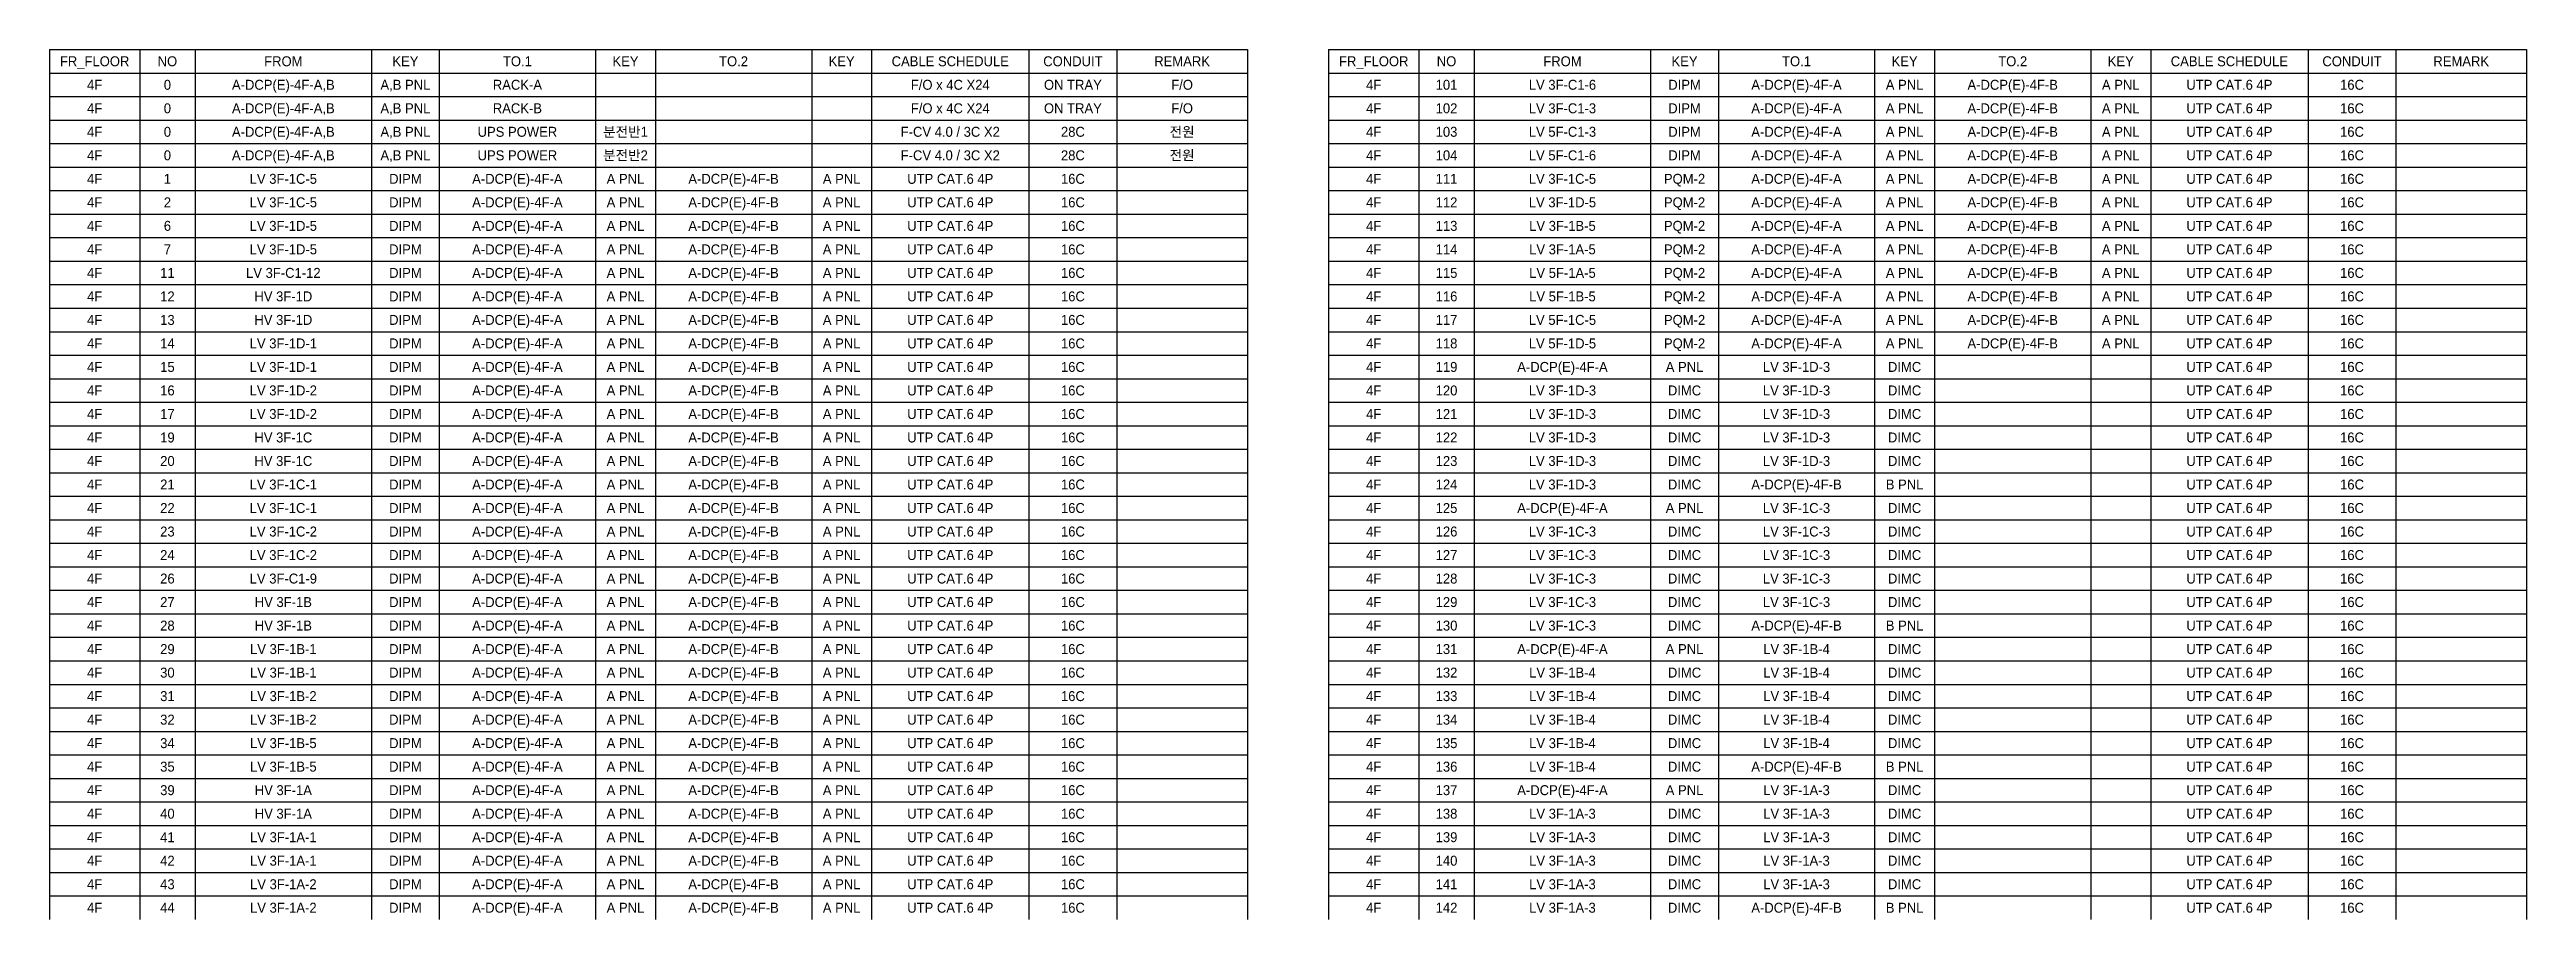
# Model space of a CAD drawing. Header units: millimetres. Extents: x 89450 to 753248, y -530175 to 1209785.
# Drawn here: x 386107 to 484784, y 406357 to 441025 of the extents above; entities that cross this region are included whole.
import ezdxf
from ezdxf.enums import TextEntityAlignment as Align

# ---------------------------------------------------------------- set-up
doc = ezdxf.new("R2010")
doc.units = ezdxf.units.MM
doc.header["$LTSCALE"] = 150
doc.layers.add('-----29 Cable Schedule', color=1, linetype='Continuous')
doc.layers.add('-----30 Text', color=2, linetype='Continuous')
doc.styles.add('ELEC', font='')
doc.styles.get('ELEC').set_extended_font_data('Dotum')

msp = doc.modelspace()

# ---------------------------------------------------------------- texts
at = {"layer": '-----30 Text', "style": 'ELEC'}
for s, height, p in [('FR_FLOOR', 396.6, (387903, 440557)), ('NO', 396.6, (390803, 440557)), ('FROM', 396.6, (395421, 440557)), ('KEY', 396.6, (400284, 440557)), ('TO.1', 396.6, (404746, 440557)), ('KEY', 396.6, (409051, 440557)), ('TO.2', 396.6, (413357, 440557)), ('KEY', 396.6, (417663, 440557)), ('CABLE SCHEDULE', 396.6, (421991, 440557)), ('CONDUIT', 396.6, (426876, 440557)), ('REMARK', 396.6, (431227, 440557)), ('FR_FLOOR', 396.6, (438861, 440557)), ('NO', 396.6, (441761, 440557)), ('FROM', 396.6, (446379, 440557)), ('KEY', 396.6, (451243, 440557)), ('TO.1', 396.6, (455704, 440557)), ('KEY', 396.6, (460010, 440557)), ('TO.2', 396.6, (464316, 440557)), ('KEY', 396.6, (468621, 440557)), ('CABLE SCHEDULE', 396.6, (472949, 440557)), ('CONDUIT', 396.6, (477835, 440557)), ('REMARK', 396.6, (482185, 440557)), ('4F', 396.6, (387903, 439620)), ('0', 397, (390803, 439620)), ('A-DCP(E)-4F-A,B', 396.6, (395421, 439620)), ('A,B PNL', 396.6, (400284, 439620)), ('RACK-A', 396.6, (404746, 439620)), ('F/O x 4C X24', 396.6, (421991, 439620)), ('ON TRAY', 396.6, (426876, 439620)), ('F/O', 396.6, (431227, 439620)), ('4F', 396.6, (438861, 439620)), ('101', 396.6, (441761, 439620)), ('LV 3F-C1-6', 396.6, (446379, 439620)), ('DIPM', 396.6, (451243, 439620)), ('A-DCP(E)-4F-A', 396.6, (455704, 439620)), ('A PNL', 396.6, (460010, 439620)), ('A-DCP(E)-4F-B', 396.6, (464316, 439620)), ('A PNL', 396.6, (468621, 439620)), ('UTP CAT.6 4P', 396.6, (472949, 439620)), ('16C', 396.6, (477835, 439620)), ('4F', 396.6, (387903, 438683)), ('0', 397, (390803, 438683)), ('A-DCP(E)-4F-A,B', 396.6, (395421, 438683)), ('A,B PNL', 396.6, (400284, 438683)), ('RACK-B', 396.6, (404746, 438683)), ('F/O x 4C X24', 396.6, (421991, 438683)), ('ON TRAY', 396.6, (426876, 438683)), ('F/O', 396.6, (431227, 438683)), ('4F', 396.6, (438861, 438683)), ('102', 396.6, (441761, 438683)), ('LV 3F-C1-3', 396.6, (446379, 438683)), ('DIPM', 396.6, (451243, 438683)), ('A-DCP(E)-4F-A', 396.6, (455704, 438683)), ('A PNL', 396.6, (460010, 438683)), ('A-DCP(E)-4F-B', 396.6, (464316, 438683)), ('A PNL', 396.6, (468621, 438683)), ('UTP CAT.6 4P', 396.6, (472949, 438683)), ('16C', 396.6, (477835, 438683)), ('4F', 396.6, (387903, 437746)), ('0', 397, (390803, 437746)), ('A-DCP(E)-4F-A,B', 396.6, (395421, 437746)), ('A,B PNL', 396.6, (400284, 437746)), ('UPS POWER', 396.6, (404746, 437746)), ('분전반1', 396.6, (409051, 437746)), ('F-CV 4.0 / 3C X2', 396.6, (421991, 437746)), ('28C', 396.6, (426876, 437746)), ('전원', 396.6, (431227, 437746)), ('4F', 396.6, (438861, 437746)), ('103', 396.6, (441761, 437746)), ('LV 5F-C1-3', 396.6, (446379, 437746)), ('DIPM', 396.6, (451243, 437746)), ('A-DCP(E)-4F-A', 396.6, (455704, 437746)), ('A PNL', 396.6, (460010, 437746)), ('A-DCP(E)-4F-B', 396.6, (464316, 437746)), ('A PNL', 396.6, (468621, 437746)), ('UTP CAT.6 4P', 396.6, (472949, 437746)), ('16C', 396.6, (477835, 437746)), ('4F', 396.6, (387903, 436809)), ('0', 397, (390803, 436809)), ('A-DCP(E)-4F-A,B', 396.6, (395421, 436809)), ('A,B PNL', 396.6, (400284, 436809)), ('UPS POWER', 396.6, (404746, 436809)), ('분전반2', 396.6, (409051, 436809)), ('F-CV 4.0 / 3C X2', 396.6, (421991, 436809)), ('28C', 396.6, (426876, 436809)), ('전원', 396.6, (431227, 436809)), ('4F', 396.6, (438861, 436809)), ('104', 396.6, (441761, 436809)), ('LV 5F-C1-6', 396.6, (446379, 436809)), ('DIPM', 396.6, (451243, 436809)), ('A-DCP(E)-4F-A', 396.6, (455704, 436809)), ('A PNL', 396.6, (460010, 436809)), ('A-DCP(E)-4F-B', 396.6, (464316, 436809)), ('A PNL', 396.6, (468621, 436809)), ('UTP CAT.6 4P', 396.6, (472949, 436809)), ('16C', 396.6, (477835, 436809)), ('4F', 396.6, (387903, 435872)), ('1', 397, (390803, 435872)), ('LV 3F-1C-5', 396.6, (395421, 435872)), ('DIPM', 396.6, (400284, 435872)), ('A-DCP(E)-4F-A', 396.6, (404746, 435872)), ('A PNL', 396.6, (409051, 435872)), ('A-DCP(E)-4F-B', 396.6, (413357, 435872)), ('A PNL', 396.6, (417663, 435872)), ('UTP CAT.6 4P', 396.6, (421991, 435872)), ('16C', 396.6, (426876, 435872)), ('4F', 396.6, (438861, 435872)), ('111', 396.6, (441761, 435872)), ('LV 3F-1C-5', 396.6, (446379, 435872)), ('PQM-2', 396.6, (451243, 435872)), ('A-DCP(E)-4F-A', 396.6, (455704, 435872)), ('A PNL', 396.6, (460010, 435872)), ('A-DCP(E)-4F-B', 396.6, (464316, 435872)), ('A PNL', 396.6, (468621, 435872)), ('UTP CAT.6 4P', 396.6, (472949, 435872)), ('16C', 396.6, (477835, 435872)), ('4F', 396.6, (387903, 434935)), ('4F', 396.6, (387903, 433998)), ('2', 397, (390803, 434935)), ('6', 397, (390803, 433998)), ('LV 3F-1C-5', 396.6, (395421, 434935)), ('LV 3F-1D-5', 396.6, (395421, 433998)), ('DIPM', 396.6, (400284, 434935)), ('DIPM', 396.6, (400284, 433998)), ('A-DCP(E)-4F-A', 396.6, (404746, 434935)), ('A-DCP(E)-4F-A', 396.6, (404746, 433998)), ('A PNL', 396.6, (409051, 434935)), ('A PNL', 396.6, (409051, 433998)), ('A-DCP(E)-4F-B', 396.6, (413357, 434935)), ('A-DCP(E)-4F-B', 396.6, (413357, 433998)), ('A PNL', 396.6, (417663, 434935)), ('A PNL', 396.6, (417663, 433998)), ('UTP CAT.6 4P', 396.6, (421991, 434935)), ('UTP CAT.6 4P', 396.6, (421991, 433998)), ('16C', 396.6, (426876, 434935)), ('16C', 396.6, (426876, 433998)), ('4F', 396.6, (438861, 434935)), ('4F', 396.6, (438861, 433998)), ('112', 396.6, (441761, 434935)), ('113', 396.6, (441761, 433998)), ('LV 3F-1D-5', 396.6, (446379, 434935)), ('LV 3F-1B-5', 396.6, (446379, 433998)), ('PQM-2', 396.6, (451243, 434935)), ('PQM-2', 396.6, (451243, 433998)), ('A-DCP(E)-4F-A', 396.6, (455704, 434935)), ('A-DCP(E)-4F-A', 396.6, (455704, 433998)), ('A PNL', 396.6, (460010, 434935)), ('A PNL', 396.6, (460010, 433998)), ('A-DCP(E)-4F-B', 396.6, (464316, 434935)), ('A-DCP(E)-4F-B', 396.6, (464316, 433998)), ('A PNL', 396.6, (468621, 434935)), ('A PNL', 396.6, (468621, 433998)), ('UTP CAT.6 4P', 396.6, (472949, 434935)), ('UTP CAT.6 4P', 396.6, (472949, 433998)), ('16C', 396.6, (477835, 434935)), ('16C', 396.6, (477835, 433998)), ('4F', 396.6, (387903, 433061)), ('7', 397, (390803, 433061)), ('LV 3F-1D-5', 396.6, (395421, 433061)), ('DIPM', 396.6, (400284, 433061)), ('A-DCP(E)-4F-A', 396.6, (404746, 433061)), ('A PNL', 396.6, (409051, 433061)), ('A-DCP(E)-4F-B', 396.6, (413357, 433061)), ('A PNL', 396.6, (417663, 433061)), ('UTP CAT.6 4P', 396.6, (421991, 433061)), ('16C', 396.6, (426876, 433061)), ('4F', 396.6, (438861, 433061)), ('114', 396.6, (441761, 433061)), ('LV 3F-1A-5', 396.6, (446379, 433061)), ('PQM-2', 396.6, (451243, 433061)), ('A-DCP(E)-4F-A', 396.6, (455704, 433061)), ('A PNL', 396.6, (460010, 433061)), ('A-DCP(E)-4F-B', 396.6, (464316, 433061)), ('A PNL', 396.6, (468621, 433061)), ('UTP CAT.6 4P', 396.6, (472949, 433061)), ('16C', 396.6, (477835, 433061)), ('4F', 396.6, (387903, 432124)), ('11', 396.6, (390803, 432124)), ('LV 3F-C1-12', 396.6, (395421, 432124)), ('DIPM', 396.6, (400284, 432124)), ('A-DCP(E)-4F-A', 396.6, (404746, 432124)), ('A PNL', 396.6, (409051, 432124)), ('A-DCP(E)-4F-B', 396.6, (413357, 432124)), ('A PNL', 396.6, (417663, 432124)), ('UTP CAT.6 4P', 396.6, (421991, 432124)), ('16C', 396.6, (426876, 432124)), ('4F', 396.6, (438861, 432124)), ('115', 396.6, (441761, 432124)), ('LV 5F-1A-5', 396.6, (446379, 432124)), ('PQM-2', 396.6, (451243, 432124)), ('A-DCP(E)-4F-A', 396.6, (455704, 432124)), ('A PNL', 396.6, (460010, 432124)), ('A-DCP(E)-4F-B', 396.6, (464316, 432124)), ('A PNL', 396.6, (468621, 432124)), ('UTP CAT.6 4P', 396.6, (472949, 432124)), ('16C', 396.6, (477835, 432124)), ('4F', 396.6, (387903, 431187)), ('12', 396.6, (390803, 431187)), ('HV 3F-1D', 396.6, (395421, 431187)), ('DIPM', 396.6, (400284, 431187)), ('A-DCP(E)-4F-A', 396.6, (404746, 431187)), ('A PNL', 396.6, (409051, 431187)), ('A-DCP(E)-4F-B', 396.6, (413357, 431187)), ('A PNL', 396.6, (417663, 431187)), ('UTP CAT.6 4P', 396.6, (421991, 431187)), ('16C', 396.6, (426876, 431187)), ('4F', 396.6, (438861, 431187)), ('116', 396.6, (441761, 431187)), ('LV 5F-1B-5', 396.6, (446379, 431187)), ('PQM-2', 396.6, (451243, 431187)), ('A-DCP(E)-4F-A', 396.6, (455704, 431187)), ('A PNL', 396.6, (460010, 431187)), ('A-DCP(E)-4F-B', 396.6, (464316, 431187)), ('A PNL', 396.6, (468621, 431187)), ('UTP CAT.6 4P', 396.6, (472949, 431187)), ('16C', 396.6, (477835, 431187)), ('4F', 396.6, (387903, 430250)), ('13', 396.6, (390803, 430250)), ('HV 3F-1D', 396.6, (395421, 430250)), ('DIPM', 396.6, (400284, 430250)), ('A-DCP(E)-4F-A', 396.6, (404746, 430250)), ('A PNL', 396.6, (409051, 430250)), ('A-DCP(E)-4F-B', 396.6, (413357, 430250)), ('A PNL', 396.6, (417663, 430250)), ('UTP CAT.6 4P', 396.6, (421991, 430250)), ('16C', 396.6, (426876, 430250)), ('4F', 396.6, (438861, 430250)), ('117', 396.6, (441761, 430250)), ('LV 5F-1C-5', 396.6, (446379, 430250)), ('PQM-2', 396.6, (451243, 430250)), ('A-DCP(E)-4F-A', 396.6, (455704, 430250)), ('A PNL', 396.6, (460010, 430250)), ('A-DCP(E)-4F-B', 396.6, (464316, 430250)), ('A PNL', 396.6, (468621, 430250)), ('UTP CAT.6 4P', 396.6, (472949, 430250)), ('16C', 396.6, (477835, 430250)), ('4F', 396.6, (387903, 429313)), ('14', 396.6, (390803, 429313)), ('LV 3F-1D-1', 396.6, (395421, 429313)), ('DIPM', 396.6, (400284, 429313)), ('A-DCP(E)-4F-A', 396.6, (404746, 429313)), ('A PNL', 396.6, (409051, 429313)), ('A-DCP(E)-4F-B', 396.6, (413357, 429313)), ('A PNL', 396.6, (417663, 429313)), ('UTP CAT.6 4P', 396.6, (421991, 429313)), ('16C', 396.6, (426876, 429313)), ('4F', 396.6, (438861, 429313)), ('118', 396.6, (441761, 429313)), ('LV 5F-1D-5', 396.6, (446379, 429313)), ('PQM-2', 396.6, (451243, 429313)), ('A-DCP(E)-4F-A', 396.6, (455704, 429313)), ('A PNL', 396.6, (460010, 429313)), ('A-DCP(E)-4F-B', 396.6, (464316, 429313)), ('A PNL', 396.6, (468621, 429313)), ('UTP CAT.6 4P', 396.6, (472949, 429313)), ('16C', 396.6, (477835, 429313)), ('4F', 396.6, (387903, 428376)), ('15', 396.6, (390803, 428376)), ('LV 3F-1D-1', 396.6, (395421, 428376)), ('DIPM', 396.6, (400284, 428376)), ('A-DCP(E)-4F-A', 396.6, (404746, 428376)), ('A PNL', 396.6, (409051, 428376)), ('A-DCP(E)-4F-B', 396.6, (413357, 428376)), ('A PNL', 396.6, (417663, 428376)), ('UTP CAT.6 4P', 396.6, (421991, 428376)), ('16C', 396.6, (426876, 428376)), ('4F', 396.6, (438861, 428376)), ('119', 396.6, (441761, 428376)), ('A-DCP(E)-4F-A', 396.6, (446379, 428376)), ('A PNL', 396.6, (451243, 428376)), ('LV 3F-1D-3', 396.6, (455704, 428376)), ('DIMC', 396.6, (460010, 428376)), ('UTP CAT.6 4P', 396.6, (472949, 428376)), ('16C', 396.6, (477835, 428376)), ('4F', 396.6, (387903, 427439)), ('16', 396.6, (390803, 427439)), ('LV 3F-1D-2', 396.6, (395421, 427439)), ('DIPM', 396.6, (400284, 427439)), ('A-DCP(E)-4F-A', 396.6, (404746, 427439)), ('A PNL', 396.6, (409051, 427439)), ('A-DCP(E)-4F-B', 396.6, (413357, 427439)), ('A PNL', 396.6, (417663, 427439)), ('UTP CAT.6 4P', 396.6, (421991, 427439)), ('16C', 396.6, (426876, 427439)), ('4F', 396.6, (438861, 427439)), ('120', 396.6, (441761, 427439)), ('LV 3F-1D-3', 396.6, (446379, 427439)), ('DIMC', 396.6, (451243, 427439)), ('LV 3F-1D-3', 396.6, (455704, 427439)), ('DIMC', 396.6, (460010, 427439)), ('UTP CAT.6 4P', 396.6, (472949, 427439)), ('16C', 396.6, (477835, 427439)), ('4F', 396.6, (387903, 426502)), ('17', 396.6, (390803, 426502)), ('LV 3F-1D-2', 396.6, (395421, 426502)), ('DIPM', 396.6, (400284, 426502)), ('A-DCP(E)-4F-A', 396.6, (404746, 426502)), ('A PNL', 396.6, (409051, 426502)), ('A-DCP(E)-4F-B', 396.6, (413357, 426502)), ('A PNL', 396.6, (417663, 426502)), ('UTP CAT.6 4P', 396.6, (421991, 426502)), ('16C', 396.6, (426876, 426502)), ('4F', 396.6, (438861, 426502)), ('121', 396.6, (441761, 426502)), ('LV 3F-1D-3', 396.6, (446379, 426502)), ('DIMC', 396.6, (451243, 426502)), ('LV 3F-1D-3', 396.6, (455704, 426502)), ('DIMC', 396.6, (460010, 426502)), ('UTP CAT.6 4P', 396.6, (472949, 426502)), ('16C', 396.6, (477835, 426502)), ('4F', 396.6, (387903, 425565)), ('19', 396.6, (390803, 425565)), ('HV 3F-1C', 396.6, (395421, 425565)), ('DIPM', 396.6, (400284, 425565)), ('A-DCP(E)-4F-A', 396.6, (404746, 425565)), ('A PNL', 396.6, (409051, 425565)), ('A-DCP(E)-4F-B', 396.6, (413357, 425565)), ('A PNL', 396.6, (417663, 425565)), ('UTP CAT.6 4P', 396.6, (421991, 425565)), ('16C', 396.6, (426876, 425565)), ('4F', 396.6, (438861, 425565)), ('122', 396.6, (441761, 425565)), ('LV 3F-1D-3', 396.6, (446379, 425565)), ('DIMC', 396.6, (451243, 425565)), ('LV 3F-1D-3', 396.6, (455704, 425565)), ('DIMC', 396.6, (460010, 425565)), ('UTP CAT.6 4P', 396.6, (472949, 425565)), ('16C', 396.6, (477835, 425565)), ('4F', 396.6, (387903, 424628)), ('20', 396.6, (390803, 424628)), ('HV 3F-1C', 396.6, (395421, 424628)), ('DIPM', 396.6, (400284, 424628)), ('A-DCP(E)-4F-A', 396.6, (404746, 424628)), ('A PNL', 396.6, (409051, 424628)), ('A-DCP(E)-4F-B', 396.6, (413357, 424628)), ('A PNL', 396.6, (417663, 424628)), ('UTP CAT.6 4P', 396.6, (421991, 424628)), ('16C', 396.6, (426876, 424628)), ('4F', 396.6, (438861, 424628)), ('123', 396.6, (441761, 424628)), ('LV 3F-1D-3', 396.6, (446379, 424628)), ('DIMC', 396.6, (451243, 424628)), ('LV 3F-1D-3', 396.6, (455704, 424628)), ('DIMC', 396.6, (460010, 424628)), ('UTP CAT.6 4P', 396.6, (472949, 424628)), ('16C', 396.6, (477835, 424628)), ('4F', 396.6, (387903, 423691)), ('21', 396.6, (390803, 423691)), ('LV 3F-1C-1', 396.6, (395421, 423691)), ('DIPM', 396.6, (400284, 423691)), ('A-DCP(E)-4F-A', 396.6, (404746, 423691)), ('A PNL', 396.6, (409051, 423691)), ('A-DCP(E)-4F-B', 396.6, (413357, 423691)), ('A PNL', 396.6, (417663, 423691)), ('UTP CAT.6 4P', 396.6, (421991, 423691)), ('16C', 396.6, (426876, 423691)), ('4F', 396.6, (438861, 423691)), ('124', 396.6, (441761, 423691)), ('LV 3F-1D-3', 396.6, (446379, 423691)), ('DIMC', 396.6, (451243, 423691)), ('A-DCP(E)-4F-B', 396.6, (455704, 423691)), ('B PNL', 396.6, (460010, 423691)), ('UTP CAT.6 4P', 396.6, (472949, 423691)), ('16C', 396.6, (477835, 423691)), ('4F', 396.6, (387903, 422754)), ('22', 396.6, (390803, 422754)), ('LV 3F-1C-1', 396.6, (395421, 422754)), ('DIPM', 396.6, (400284, 422754)), ('A-DCP(E)-4F-A', 396.6, (404746, 422754)), ('A PNL', 396.6, (409051, 422754)), ('A-DCP(E)-4F-B', 396.6, (413357, 422754)), ('A PNL', 396.6, (417663, 422754)), ('UTP CAT.6 4P', 396.6, (421991, 422754)), ('16C', 396.6, (426876, 422754)), ('4F', 396.6, (438861, 422754)), ('125', 396.6, (441761, 422754)), ('A-DCP(E)-4F-A', 396.6, (446379, 422754)), ('A PNL', 396.6, (451243, 422754)), ('LV 3F-1C-3', 396.6, (455704, 422754)), ('DIMC', 396.6, (460010, 422754)), ('UTP CAT.6 4P', 396.6, (472949, 422754)), ('16C', 396.6, (477835, 422754)), ('4F', 396.6, (387903, 421817)), ('23', 396.6, (390803, 421817)), ('LV 3F-1C-2', 396.6, (395421, 421817)), ('DIPM', 396.6, (400284, 421817)), ('A-DCP(E)-4F-A', 396.6, (404746, 421817)), ('A PNL', 396.6, (409051, 421817)), ('A-DCP(E)-4F-B', 396.6, (413357, 421817)), ('A PNL', 396.6, (417663, 421817)), ('UTP CAT.6 4P', 396.6, (421991, 421817)), ('16C', 396.6, (426876, 421817)), ('4F', 396.6, (438861, 421817)), ('126', 396.6, (441761, 421817)), ('LV 3F-1C-3', 396.6, (446379, 421817)), ('DIMC', 396.6, (451243, 421817)), ('LV 3F-1C-3', 396.6, (455704, 421817)), ('DIMC', 396.6, (460010, 421817)), ('UTP CAT.6 4P', 396.6, (472949, 421817)), ('16C', 396.6, (477835, 421817)), ('4F', 396.6, (387903, 420880)), ('24', 396.6, (390803, 420880)), ('LV 3F-1C-2', 396.6, (395421, 420880)), ('DIPM', 396.6, (400284, 420880)), ('A-DCP(E)-4F-A', 396.6, (404746, 420880)), ('A PNL', 396.6, (409051, 420880)), ('A-DCP(E)-4F-B', 396.6, (413357, 420880)), ('A PNL', 396.6, (417663, 420880)), ('UTP CAT.6 4P', 396.6, (421991, 420880)), ('16C', 396.6, (426876, 420880)), ('4F', 396.6, (438861, 420880)), ('127', 396.6, (441761, 420880)), ('LV 3F-1C-3', 396.6, (446379, 420880)), ('DIMC', 396.6, (451243, 420880)), ('LV 3F-1C-3', 396.6, (455704, 420880)), ('DIMC', 396.6, (460010, 420880)), ('UTP CAT.6 4P', 396.6, (472949, 420880)), ('16C', 396.6, (477835, 420880)), ('4F', 396.6, (387903, 419943)), ('26', 396.6, (390803, 419943)), ('LV 3F-C1-9', 396.6, (395421, 419943)), ('DIPM', 396.6, (400284, 419943)), ('A-DCP(E)-4F-A', 396.6, (404746, 419943)), ('A PNL', 396.6, (409051, 419943)), ('A-DCP(E)-4F-B', 396.6, (413357, 419943)), ('A PNL', 396.6, (417663, 419943)), ('UTP CAT.6 4P', 396.6, (421991, 419943)), ('16C', 396.6, (426876, 419943)), ('4F', 396.6, (438861, 419943)), ('128', 396.6, (441761, 419943)), ('LV 3F-1C-3', 396.6, (446379, 419943)), ('DIMC', 396.6, (451243, 419943)), ('LV 3F-1C-3', 396.6, (455704, 419943)), ('DIMC', 396.6, (460010, 419943)), ('UTP CAT.6 4P', 396.6, (472949, 419943)), ('16C', 396.6, (477835, 419943)), ('4F', 396.6, (387903, 419006)), ('27', 396.6, (390803, 419006)), ('HV 3F-1B', 396.6, (395421, 419006)), ('DIPM', 396.6, (400284, 419006)), ('A-DCP(E)-4F-A', 396.6, (404746, 419006)), ('A PNL', 396.6, (409051, 419006)), ('A-DCP(E)-4F-B', 396.6, (413357, 419006)), ('A PNL', 396.6, (417663, 419006)), ('UTP CAT.6 4P', 396.6, (421991, 419006)), ('16C', 396.6, (426876, 419006)), ('4F', 396.6, (438861, 419006)), ('129', 396.6, (441761, 419006)), ('LV 3F-1C-3', 396.6, (446379, 419006)), ('DIMC', 396.6, (451243, 419006)), ('LV 3F-1C-3', 396.6, (455704, 419006)), ('DIMC', 396.6, (460010, 419006)), ('UTP CAT.6 4P', 396.6, (472949, 419006)), ('16C', 396.6, (477835, 419006)), ('4F', 396.6, (387903, 418069)), ('28', 396.6, (390803, 418069)), ('HV 3F-1B', 396.6, (395421, 418069)), ('DIPM', 396.6, (400284, 418069)), ('A-DCP(E)-4F-A', 396.6, (404746, 418069)), ('A PNL', 396.6, (409051, 418069)), ('A-DCP(E)-4F-B', 396.6, (413357, 418069)), ('A PNL', 396.6, (417663, 418069)), ('UTP CAT.6 4P', 396.6, (421991, 418069)), ('16C', 396.6, (426876, 418069)), ('4F', 396.6, (438861, 418069)), ('130', 396.6, (441761, 418069)), ('LV 3F-1C-3', 396.6, (446379, 418069)), ('DIMC', 396.6, (451243, 418069)), ('A-DCP(E)-4F-B', 396.6, (455704, 418069)), ('B PNL', 396.6, (460010, 418069)), ('UTP CAT.6 4P', 396.6, (472949, 418069)), ('16C', 396.6, (477835, 418069)), ('4F', 396.6, (387903, 417132)), ('29', 396.6, (390803, 417132)), ('LV 3F-1B-1', 396.6, (395421, 417132)), ('DIPM', 396.6, (400284, 417132)), ('A-DCP(E)-4F-A', 396.6, (404746, 417132)), ('A PNL', 396.6, (409051, 417132)), ('A-DCP(E)-4F-B', 396.6, (413357, 417132)), ('A PNL', 396.6, (417663, 417132)), ('UTP CAT.6 4P', 396.6, (421991, 417132)), ('16C', 396.6, (426876, 417132)), ('4F', 396.6, (438861, 417132)), ('131', 396.6, (441761, 417132)), ('A-DCP(E)-4F-A', 396.6, (446379, 417132)), ('A PNL', 396.6, (451243, 417132)), ('LV 3F-1B-4', 396.6, (455704, 417132)), ('DIMC', 396.6, (460010, 417132)), ('UTP CAT.6 4P', 396.6, (472949, 417132)), ('16C', 396.6, (477835, 417132)), ('4F', 396.6, (387903, 416195)), ('4F', 396.6, (387903, 415258)), ('30', 396.6, (390803, 416195)), ('31', 396.6, (390803, 415258)), ('LV 3F-1B-1', 396.6, (395421, 416195)), ('LV 3F-1B-2', 396.6, (395421, 415258)), ('DIPM', 396.6, (400284, 416195)), ('DIPM', 396.6, (400284, 415258)), ('A-DCP(E)-4F-A', 396.6, (404746, 416195)), ('A-DCP(E)-4F-A', 396.6, (404746, 415258)), ('A PNL', 396.6, (409051, 416195)), ('A PNL', 396.6, (409051, 415258)), ('A-DCP(E)-4F-B', 396.6, (413357, 416195)), ('A-DCP(E)-4F-B', 396.6, (413357, 415258)), ('A PNL', 396.6, (417663, 416195)), ('A PNL', 396.6, (417663, 415258)), ('UTP CAT.6 4P', 396.6, (421991, 416195)), ('UTP CAT.6 4P', 396.6, (421991, 415258)), ('16C', 396.6, (426876, 416195)), ('16C', 396.6, (426876, 415258)), ('4F', 396.6, (438861, 416195)), ('4F', 396.6, (438861, 415258)), ('132', 396.6, (441761, 416195)), ('133', 396.6, (441761, 415258)), ('LV 3F-1B-4', 396.6, (446379, 416195)), ('LV 3F-1B-4', 396.6, (446379, 415258)), ('DIMC', 396.6, (451243, 416195)), ('DIMC', 396.6, (451243, 415258)), ('LV 3F-1B-4', 396.6, (455704, 416195)), ('LV 3F-1B-4', 396.6, (455704, 415258)), ('DIMC', 396.6, (460010, 416195)), ('DIMC', 396.6, (460010, 415258)), ('UTP CAT.6 4P', 396.6, (472949, 416195)), ('UTP CAT.6 4P', 396.6, (472949, 415258)), ('16C', 396.6, (477835, 416195)), ('16C', 396.6, (477835, 415258)), ('4F', 396.6, (387903, 414321)), ('32', 396.6, (390803, 414321)), ('LV 3F-1B-2', 396.6, (395421, 414321)), ('DIPM', 396.6, (400284, 414321)), ('A-DCP(E)-4F-A', 396.6, (404746, 414321)), ('A PNL', 396.6, (409051, 414321)), ('A-DCP(E)-4F-B', 396.6, (413357, 414321)), ('A PNL', 396.6, (417663, 414321)), ('UTP CAT.6 4P', 396.6, (421991, 414321)), ('16C', 396.6, (426876, 414321)), ('4F', 396.6, (438861, 414321)), ('134', 396.6, (441761, 414321)), ('LV 3F-1B-4', 396.6, (446379, 414321)), ('DIMC', 396.6, (451243, 414321)), ('LV 3F-1B-4', 396.6, (455704, 414321)), ('DIMC', 396.6, (460010, 414321)), ('UTP CAT.6 4P', 396.6, (472949, 414321)), ('16C', 396.6, (477835, 414321)), ('4F', 396.6, (387903, 413384)), ('34', 396.6, (390803, 413384)), ('LV 3F-1B-5', 396.6, (395421, 413384)), ('DIPM', 396.6, (400284, 413384)), ('A-DCP(E)-4F-A', 396.6, (404746, 413384)), ('A PNL', 396.6, (409051, 413384)), ('A-DCP(E)-4F-B', 396.6, (413357, 413384)), ('A PNL', 396.6, (417663, 413384)), ('UTP CAT.6 4P', 396.6, (421991, 413384)), ('16C', 396.6, (426876, 413384)), ('4F', 396.6, (438861, 413384)), ('135', 396.6, (441761, 413384)), ('LV 3F-1B-4', 396.6, (446379, 413384)), ('DIMC', 396.6, (451243, 413384)), ('LV 3F-1B-4', 396.6, (455704, 413384)), ('DIMC', 396.6, (460010, 413384)), ('UTP CAT.6 4P', 396.6, (472949, 413384)), ('16C', 396.6, (477835, 413384)), ('4F', 396.6, (387903, 412447)), ('35', 396.6, (390803, 412447)), ('LV 3F-1B-5', 396.6, (395421, 412447)), ('DIPM', 396.6, (400284, 412447)), ('A-DCP(E)-4F-A', 396.6, (404746, 412447)), ('A PNL', 396.6, (409051, 412447)), ('A-DCP(E)-4F-B', 396.6, (413357, 412447)), ('A PNL', 396.6, (417663, 412447)), ('UTP CAT.6 4P', 396.6, (421991, 412447)), ('16C', 396.6, (426876, 412447)), ('4F', 396.6, (438861, 412447)), ('136', 396.6, (441761, 412447)), ('LV 3F-1B-4', 396.6, (446379, 412447)), ('DIMC', 396.6, (451243, 412447)), ('A-DCP(E)-4F-B', 396.6, (455704, 412447)), ('B PNL', 396.6, (460010, 412447)), ('UTP CAT.6 4P', 396.6, (472949, 412447)), ('16C', 396.6, (477835, 412447)), ('4F', 396.6, (387903, 411510)), ('39', 396.6, (390803, 411510)), ('HV 3F-1A', 396.6, (395421, 411510)), ('DIPM', 396.6, (400284, 411510)), ('A-DCP(E)-4F-A', 396.6, (404746, 411510)), ('A PNL', 396.6, (409051, 411510)), ('A-DCP(E)-4F-B', 396.6, (413357, 411510)), ('A PNL', 396.6, (417663, 411510)), ('UTP CAT.6 4P', 396.6, (421991, 411510)), ('16C', 396.6, (426876, 411510)), ('4F', 396.6, (438861, 411510)), ('137', 396.6, (441761, 411510)), ('A-DCP(E)-4F-A', 396.6, (446379, 411510)), ('A PNL', 396.6, (451243, 411510)), ('LV 3F-1A-3', 396.6, (455704, 411510)), ('DIMC', 396.6, (460010, 411510)), ('UTP CAT.6 4P', 396.6, (472949, 411510)), ('16C', 396.6, (477835, 411510)), ('4F', 396.6, (387903, 410573)), ('40', 396.6, (390803, 410573)), ('HV 3F-1A', 396.6, (395421, 410573)), ('DIPM', 396.6, (400284, 410573)), ('A-DCP(E)-4F-A', 396.6, (404746, 410573)), ('A PNL', 396.6, (409051, 410573)), ('A-DCP(E)-4F-B', 396.6, (413357, 410573)), ('A PNL', 396.6, (417663, 410573)), ('UTP CAT.6 4P', 396.6, (421991, 410573)), ('16C', 396.6, (426876, 410573)), ('4F', 396.6, (438861, 410573)), ('138', 396.6, (441761, 410573)), ('LV 3F-1A-3', 396.6, (446379, 410573)), ('DIMC', 396.6, (451243, 410573)), ('LV 3F-1A-3', 396.6, (455704, 410573)), ('DIMC', 396.6, (460010, 410573)), ('UTP CAT.6 4P', 396.6, (472949, 410573)), ('16C', 396.6, (477835, 410573)), ('4F', 396.6, (387903, 409636)), ('41', 396.6, (390803, 409636)), ('LV 3F-1A-1', 396.6, (395421, 409636)), ('DIPM', 396.6, (400284, 409636)), ('A-DCP(E)-4F-A', 396.6, (404746, 409636)), ('A PNL', 396.6, (409051, 409636)), ('A-DCP(E)-4F-B', 396.6, (413357, 409636)), ('A PNL', 396.6, (417663, 409636)), ('UTP CAT.6 4P', 396.6, (421991, 409636)), ('16C', 396.6, (426876, 409636)), ('4F', 396.6, (438861, 409636)), ('139', 396.6, (441761, 409636)), ('LV 3F-1A-3', 396.6, (446379, 409636)), ('DIMC', 396.6, (451243, 409636)), ('LV 3F-1A-3', 396.6, (455704, 409636)), ('DIMC', 396.6, (460010, 409636)), ('UTP CAT.6 4P', 396.6, (472949, 409636)), ('16C', 396.6, (477835, 409636)), ('4F', 396.6, (387903, 408699)), ('42', 396.6, (390803, 408699)), ('LV 3F-1A-1', 396.6, (395421, 408699)), ('DIPM', 396.6, (400284, 408699)), ('A-DCP(E)-4F-A', 396.6, (404746, 408699)), ('A PNL', 396.6, (409051, 408699)), ('A-DCP(E)-4F-B', 396.6, (413357, 408699)), ('A PNL', 396.6, (417663, 408699)), ('UTP CAT.6 4P', 396.6, (421991, 408699)), ('16C', 396.6, (426876, 408699)), ('4F', 396.6, (438861, 408699)), ('140', 396.6, (441761, 408699)), ('LV 3F-1A-3', 396.6, (446379, 408699)), ('DIMC', 396.6, (451243, 408699)), ('LV 3F-1A-3', 396.6, (455704, 408699)), ('DIMC', 396.6, (460010, 408699)), ('UTP CAT.6 4P', 396.6, (472949, 408699)), ('16C', 396.6, (477835, 408699)), ('4F', 396.6, (387903, 407762)), ('43', 396.6, (390803, 407762)), ('LV 3F-1A-2', 396.6, (395421, 407762)), ('DIPM', 396.6, (400284, 407762)), ('A-DCP(E)-4F-A', 396.6, (404746, 407762)), ('A PNL', 396.6, (409051, 407762)), ('A-DCP(E)-4F-B', 396.6, (413357, 407762)), ('A PNL', 396.6, (417663, 407762)), ('UTP CAT.6 4P', 396.6, (421991, 407762)), ('16C', 396.6, (426876, 407762)), ('4F', 396.6, (438861, 407762)), ('141', 396.6, (441761, 407762)), ('LV 3F-1A-3', 396.6, (446379, 407762)), ('DIMC', 396.6, (451243, 407762)), ('LV 3F-1A-3', 396.6, (455704, 407762)), ('DIMC', 396.6, (460010, 407762)), ('UTP CAT.6 4P', 396.6, (472949, 407762)), ('16C', 396.6, (477835, 407762)), ('4F', 396.6, (387903, 406825)), ('44', 396.6, (390803, 406825)), ('LV 3F-1A-2', 396.6, (395421, 406825)), ('DIPM', 396.6, (400284, 406825)), ('A-DCP(E)-4F-A', 396.6, (404746, 406825)), ('A PNL', 396.6, (409051, 406825)), ('A-DCP(E)-4F-B', 396.6, (413357, 406825)), ('A PNL', 396.6, (417663, 406825)), ('UTP CAT.6 4P', 396.6, (421991, 406825)), ('16C', 396.6, (426876, 406825)), ('4F', 396.6, (438861, 406825)), ('142', 396.6, (441761, 406825)), ('LV 3F-1A-3', 396.6, (446379, 406825)), ('DIMC', 396.6, (451243, 406825)), ('A-DCP(E)-4F-B', 396.6, (455704, 406825)), ('B PNL', 396.6, (460010, 406825)), ('UTP CAT.6 4P', 396.6, (472949, 406825)), ('16C', 396.6, (477835, 406825))]:
    msp.add_text(s, height=height, dxfattribs=at).set_placement(p, align=Align.MIDDLE_CENTER)

# ---------------------------------------------------------------- linework, layer by layer
at = {"layer": '-----29 Cable Schedule'}
for p, q in [((386107, 441025), (386107, 440088)), ((386107, 441025), (433826, 441025)), ((389698, 441025), (389698, 440088)), ((391907, 441025), (391907, 440088)), ((398934, 441025), (398934, 440088)), ((401634, 441025), (401634, 440088)), ((407858, 441025), (407858, 440088)), ((410245, 441025), (410245, 440088)), ((416469, 441025), (416469, 440088)), ((418856, 441025), (418856, 440088)), ((425125, 441025), (425125, 440088)), ((428628, 441025), (428628, 440088)), ((433826, 441025), (433826, 440088)), ((437065, 441025), (437065, 440088)), ((437065, 441025), (484784, 441025)), ((440657, 441025), (440657, 440088)), ((442866, 441025), (442866, 440088)), ((449893, 441025), (449893, 440088)), ((452592, 441025), (452592, 440088)), ((458816, 441025), (458816, 440088)), ((461203, 441025), (461203, 440088)), ((467428, 441025), (467428, 440088)), ((469815, 441025), (469815, 440088)), ((476084, 441025), (476084, 440088)), ((479586, 441025), (479586, 440088)), ((484784, 441025), (484784, 440088)), ((386107, 440088), (386107, 406357)), ((386107, 440088), (433826, 440088)), ((386107, 440088), (386107, 406357)), ((386107, 440088), (433826, 440088)), ((386107, 439151), (433826, 439151)), ((389698, 440088), (389698, 406357)), ((389698, 440088), (389698, 406357)), ((391907, 440088), (391907, 406357)), ((391907, 440088), (391907, 406357)), ((398934, 440088), (398934, 406357)), ((398934, 440088), (398934, 406357)), ((401634, 440088), (401634, 406357)), ((401634, 440088), (401634, 406357)), ((407858, 440088), (407858, 406357)), ((407858, 440088), (407858, 406357)), ((410245, 440088), (410245, 406357)), ((410245, 440088), (410245, 406357)), ((416469, 440088), (416469, 406357)), ((416469, 440088), (416469, 406357)), ((418856, 440088), (418856, 406357)), ((418856, 440088), (418856, 406357)), ((425125, 440088), (425125, 406357)), ((425125, 440088), (425125, 406357)), ((428628, 440088), (428628, 406357)), ((428628, 440088), (428628, 406357)), ((433826, 440088), (433826, 406357)), ((433826, 440088), (433826, 406357)), ((437065, 440088), (437065, 406357)), ((437065, 440088), (484784, 440088)), ((437065, 440088), (437065, 406357)), ((437065, 440088), (484784, 440088)), ((437065, 439151), (484784, 439151)), ((440657, 440088), (440657, 406357)), ((440657, 440088), (440657, 406357)), ((442866, 440088), (442866, 406357)), ((442866, 440088), (442866, 406357)), ((449893, 440088), (449893, 406357)), ((449893, 440088), (449893, 406357)), ((452592, 440088), (452592, 406357)), ((452592, 440088), (452592, 406357)), ((458816, 440088), (458816, 406357)), ((458816, 440088), (458816, 406357)), ((461203, 440088), (461203, 406357)), ((461203, 440088), (461203, 406357)), ((467428, 440088), (467428, 406357)), ((467428, 440088), (467428, 406357)), ((469815, 440088), (469815, 406357)), ((469815, 440088), (469815, 406357)), ((476084, 440088), (476084, 406357)), ((476084, 440088), (476084, 406357)), ((479586, 440088), (479586, 406357)), ((479586, 440088), (479586, 406357)), ((484784, 440088), (484784, 406357)), ((484784, 440088), (484784, 406357)), ((386107, 438214), (433826, 438214)), ((437065, 438214), (484784, 438214)), ((386107, 437277), (433826, 437277)), ((437065, 437277), (484784, 437277)), ((386107, 436340), (433826, 436340)), ((437065, 436340), (484784, 436340)), ((386107, 435403), (433826, 435403)), ((437065, 435403), (484784, 435403)), ((386107, 434466), (433826, 434466)), ((437065, 434466), (484784, 434466)), ((386107, 433529), (433826, 433529)), ((437065, 433529), (484784, 433529)), ((386107, 432592), (433826, 432592)), ((437065, 432592), (484784, 432592)), ((386107, 431655), (433826, 431655)), ((437065, 431655), (484784, 431655)), ((386107, 430718), (433826, 430718)), ((437065, 430718), (484784, 430718)), ((386107, 429781), (433826, 429781)), ((437065, 429781), (484784, 429781)), ((386107, 428844), (433826, 428844)), ((437065, 428844), (484784, 428844)), ((386107, 427907), (433826, 427907)), ((437065, 427907), (484784, 427907)), ((386107, 426970), (433826, 426970)), ((437065, 426970), (484784, 426970)), ((386107, 426033), (433826, 426033)), ((437065, 426033), (484784, 426033)), ((386107, 425096), (433826, 425096)), ((437065, 425096), (484784, 425096)), ((386107, 424159), (433826, 424159)), ((437065, 424159), (484784, 424159)), ((386107, 423223), (433826, 423223)), ((437065, 423223), (484784, 423223)), ((386107, 422286), (433826, 422286)), ((437065, 422286), (484784, 422286)), ((386107, 421349), (433826, 421349)), ((386107, 420412), (433826, 420412)), ((437065, 421349), (484784, 421349)), ((437065, 420412), (484784, 420412)), ((386107, 419475), (433826, 419475)), ((437065, 419475), (484784, 419475)), ((386107, 418538), (433826, 418538)), ((437065, 418538), (484784, 418538)), ((386107, 417601), (433826, 417601)), ((437065, 417601), (484784, 417601)), ((386107, 416664), (433826, 416664)), ((437065, 416664), (484784, 416664)), ((386107, 415727), (433826, 415727)), ((437065, 415727), (484784, 415727)), ((386107, 414790), (433826, 414790)), ((437065, 414790), (484784, 414790)), ((386107, 413853), (433826, 413853)), ((437065, 413853), (484784, 413853)), ((386107, 412916), (433826, 412916)), ((437065, 412916), (484784, 412916)), ((386107, 411979), (433826, 411979)), ((437065, 411979), (484784, 411979)), ((386107, 411042), (433826, 411042)), ((437065, 411042), (484784, 411042)), ((386107, 410105), (433826, 410105)), ((437065, 410105), (484784, 410105)), ((386107, 409168), (433826, 409168)), ((437065, 409168), (484784, 409168)), ((386107, 408231), (433826, 408231)), ((437065, 408231), (484784, 408231)), ((386107, 407294), (433826, 407294)), ((437065, 407294), (484784, 407294))]:
    msp.add_line(p, q, dxfattribs=at)

msp.set_redraw_order([(e.dxf.handle, doc.entitydb.next_handle()) for e in msp.query("TEXT MTEXT ATTDEF DIMENSION ARC_DIMENSION")])  # texts and dimensions are drawn at this point

doc.saveas('drawing.dxf')
